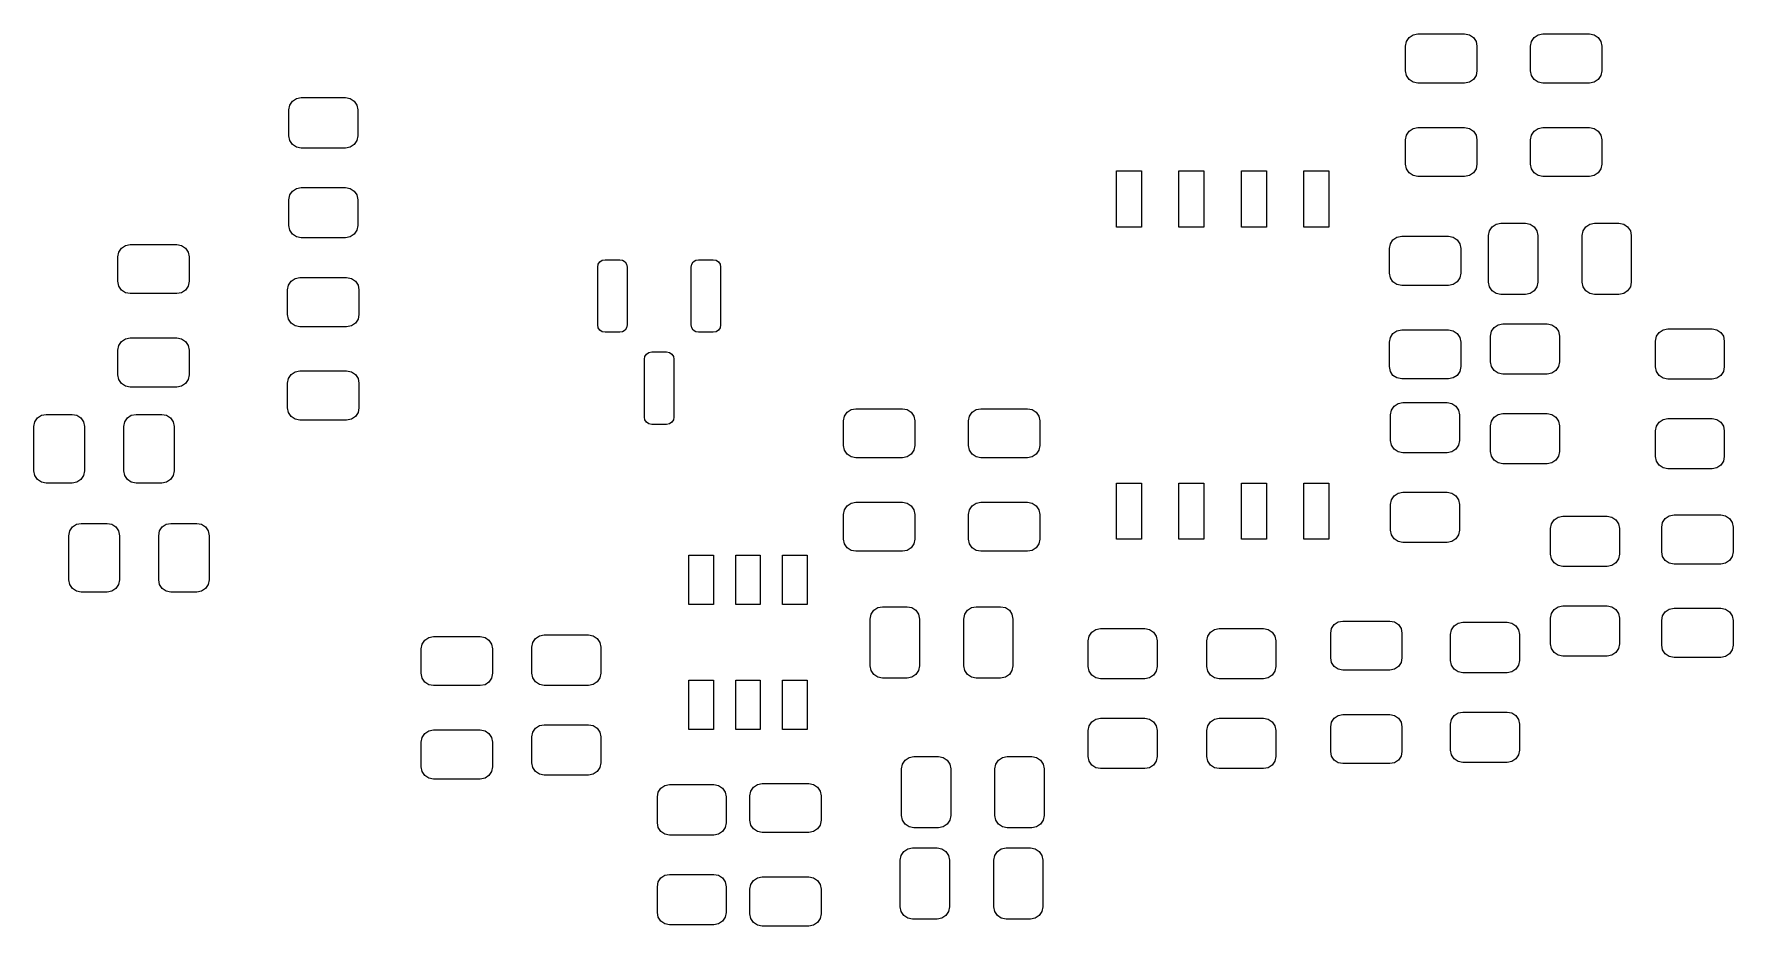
# Model space of a CAD drawing. Extents: x 0.15 to 1.51, y 0.07 to 0.78.
import ezdxf

# ---------------------------------------------------------------- set-up
doc = ezdxf.new("R2010")
doc.units = 0
doc.header["$MEASUREMENT"] = 0
doc.layers.add('BLACK', color=7, linetype='CONTINUOUS')

msp = doc.modelspace()

# ---------------------------------------------------------------- linework, layer by layer
at = {"layer": 'BLACK', "linetype": 'CONTINUOUS'}
for p, q in [((1.24646, 0.772244), (1.24721, 0.776011)), ((1.24721, 0.776011), (1.24934, 0.779204)), ((1.24934, 0.779204), (1.25253, 0.781337)), ((1.25253, 0.781337), (1.2563, 0.782087)), ((1.2563, 0.782087), (1.2937, 0.782087)), ((1.2937, 0.782087), (1.29747, 0.781337)), ((1.29747, 0.781337), (1.30066, 0.779204)), ((1.30066, 0.779204), (1.30279, 0.776011)), ((1.30279, 0.776011), (1.30354, 0.772244)), ((1.34646, 0.772244), (1.34721, 0.776011)), ((1.34721, 0.776011), (1.34934, 0.779204)), ((1.34934, 0.779204), (1.35253, 0.781337)), ((1.35253, 0.781337), (1.3563, 0.782087)), ((1.3563, 0.782087), (1.3937, 0.782087)), ((1.3937, 0.782087), (1.39747, 0.781337)), ((1.39747, 0.781337), (1.40066, 0.779204)), ((1.40066, 0.779204), (1.40279, 0.776011)), ((1.40279, 0.776011), (1.40354, 0.772244)), ((1.24646, 0.752559), (1.24646, 0.772244)), ((1.30354, 0.772244), (1.30354, 0.752559)), ((1.34646, 0.752559), (1.34646, 0.772244)), ((1.40354, 0.772244), (1.40354, 0.752559)), ((1.24721, 0.748792), (1.24646, 0.752559)), ((1.24934, 0.745599), (1.24721, 0.748792)), ((1.30279, 0.748792), (1.30066, 0.745599)), ((1.30354, 0.752559), (1.30279, 0.748792)), ((1.34721, 0.748792), (1.34646, 0.752559)), ((1.34934, 0.745599), (1.34721, 0.748792)), ((1.40279, 0.748792), (1.40066, 0.745599)), ((1.40354, 0.752559), (1.40279, 0.748792)), ((1.25253, 0.743466), (1.24934, 0.745599)), ((1.2563, 0.742717), (1.25253, 0.743466)), ((1.2937, 0.742717), (1.2563, 0.742717)), ((1.29747, 0.743466), (1.2937, 0.742717)), ((1.30066, 0.745599), (1.29747, 0.743466)), ((1.35253, 0.743466), (1.34934, 0.745599)), ((1.3563, 0.742717), (1.35253, 0.743466)), ((1.3937, 0.742717), (1.3563, 0.742717)), ((1.39747, 0.743466), (1.3937, 0.742717)), ((1.40066, 0.745599), (1.39747, 0.743466)), ((0.352441, 0.72126), (0.35319, 0.725026)), ((0.352441, 0.700591), (0.352441, 0.72126)), ((0.35319, 0.725026), (0.355324, 0.72822)), ((0.355324, 0.72822), (0.358517, 0.730353)), ((0.358517, 0.730353), (0.362283, 0.731102)), ((0.362283, 0.731102), (0.397717, 0.731102)), ((0.397717, 0.731102), (0.401483, 0.730353)), ((0.401483, 0.730353), (0.404676, 0.72822)), ((0.404676, 0.72822), (0.40681, 0.725026)), ((0.40681, 0.725026), (0.407559, 0.72126)), ((0.407559, 0.72126), (0.407559, 0.700591)), ((1.25253, 0.706534), (1.2563, 0.707283)), ((1.2563, 0.707283), (1.2937, 0.707283)), ((1.2937, 0.707283), (1.29747, 0.706534)), ((1.35253, 0.706534), (1.3563, 0.707283)), ((1.3563, 0.707283), (1.3937, 0.707283)), ((1.3937, 0.707283), (1.39747, 0.706534)), ((0.35319, 0.696824), (0.352441, 0.700591)), ((0.355324, 0.693631), (0.35319, 0.696824)), ((0.40681, 0.696824), (0.404676, 0.693631)), ((0.407559, 0.700591), (0.40681, 0.696824)), ((1.24646, 0.697441), (1.24721, 0.701208)), ((1.24646, 0.677756), (1.24646, 0.697441)), ((1.24721, 0.701208), (1.24934, 0.704401)), ((1.24934, 0.704401), (1.25253, 0.706534)), ((1.29747, 0.706534), (1.30066, 0.704401)), ((1.30066, 0.704401), (1.30279, 0.701208)), ((1.30279, 0.701208), (1.30354, 0.697441)), ((1.30354, 0.697441), (1.30354, 0.677756)), ((1.34646, 0.697441), (1.34721, 0.701208)), ((1.34646, 0.677756), (1.34646, 0.697441)), ((1.34721, 0.701208), (1.34934, 0.704401)), ((1.34934, 0.704401), (1.35253, 0.706534)), ((1.39747, 0.706534), (1.40066, 0.704401)), ((1.40066, 0.704401), (1.40279, 0.701208)), ((1.40279, 0.701208), (1.40354, 0.697441)), ((1.40354, 0.697441), (1.40354, 0.677756)), ((0.358517, 0.691497), (0.355324, 0.693631)), ((0.362283, 0.690748), (0.358517, 0.691497)), ((0.397717, 0.690748), (0.362283, 0.690748)), ((0.401483, 0.691497), (0.397717, 0.690748)), ((0.404676, 0.693631), (0.401483, 0.691497)), ((1.015, 0.6275), (1.015, 0.6725)), ((1.015, 0.6725), (1.035, 0.6725)), ((1.035, 0.6725), (1.035, 0.6275)), ((1.065, 0.6275), (1.065, 0.6725)), ((1.065, 0.6725), (1.085, 0.6725)), ((1.085, 0.6725), (1.085, 0.6275)), ((1.115, 0.6275), (1.115, 0.6725)), ((1.115, 0.6725), (1.135, 0.6725)), ((1.135, 0.6725), (1.135, 0.6275)), ((1.165, 0.6275), (1.165, 0.6725)), ((1.165, 0.6725), (1.185, 0.6725)), ((1.185, 0.6725), (1.185, 0.6275)), ((1.24721, 0.673989), (1.24646, 0.677756)), ((1.24934, 0.670796), (1.24721, 0.673989)), ((1.25253, 0.668663), (1.24934, 0.670796)), ((1.2563, 0.667913), (1.25253, 0.668663)), ((1.2937, 0.667913), (1.2563, 0.667913)), ((1.29747, 0.668663), (1.2937, 0.667913)), ((1.30066, 0.670796), (1.29747, 0.668663)), ((1.30279, 0.673989), (1.30066, 0.670796)), ((1.30354, 0.677756), (1.30279, 0.673989)), ((1.34721, 0.673989), (1.34646, 0.677756)), ((1.34934, 0.670796), (1.34721, 0.673989)), ((1.35253, 0.668663), (1.34934, 0.670796)), ((1.3563, 0.667913), (1.35253, 0.668663)), ((1.3937, 0.667913), (1.3563, 0.667913)), ((1.39747, 0.668663), (1.3937, 0.667913)), ((1.40066, 0.670796), (1.39747, 0.668663)), ((1.40279, 0.673989), (1.40066, 0.670796)), ((1.40354, 0.677756), (1.40279, 0.673989)), ((0.352441, 0.649409), (0.35319, 0.653176)), ((0.35319, 0.653176), (0.355324, 0.656369)), ((0.355324, 0.656369), (0.358517, 0.658503)), ((0.358517, 0.658503), (0.362283, 0.659252)), ((0.362283, 0.659252), (0.397717, 0.659252)), ((0.397717, 0.659252), (0.401483, 0.658503)), ((0.401483, 0.658503), (0.404676, 0.656369)), ((0.404676, 0.656369), (0.40681, 0.653176)), ((0.40681, 0.653176), (0.407559, 0.649409)), ((0.352441, 0.62874), (0.352441, 0.649409)), ((0.407559, 0.649409), (0.407559, 0.62874)), ((0.35319, 0.624974), (0.352441, 0.62874)), ((0.407559, 0.62874), (0.40681, 0.624974)), ((1.035, 0.6275), (1.015, 0.6275)), ((1.085, 0.6275), (1.065, 0.6275)), ((1.135, 0.6275), (1.115, 0.6275)), ((1.185, 0.6275), (1.165, 0.6275)), ((1.31366, 0.624467), (1.3158, 0.627661)), ((1.3158, 0.627661), (1.31899, 0.629794)), ((1.31899, 0.629794), (1.32276, 0.630543)), ((1.32276, 0.630543), (1.34244, 0.630543)), ((1.34244, 0.630543), (1.34621, 0.629794)), ((1.34621, 0.629794), (1.3494, 0.627661)), ((1.3494, 0.627661), (1.35153, 0.624467)), ((1.38847, 0.624467), (1.3906, 0.627661)), ((1.3906, 0.627661), (1.39379, 0.629794)), ((1.39379, 0.629794), (1.39756, 0.630543)), ((1.39756, 0.630543), (1.41724, 0.630543)), ((1.41724, 0.630543), (1.42101, 0.629794)), ((1.42101, 0.629794), (1.4242, 0.627661)), ((1.4242, 0.627661), (1.42634, 0.624467)), ((0.218339, 0.610704), (0.221533, 0.612837)), ((0.221533, 0.612837), (0.225299, 0.613587)), ((0.225299, 0.613587), (0.262701, 0.613587)), ((0.262701, 0.613587), (0.266467, 0.612837)), ((0.266467, 0.612837), (0.269661, 0.610704)), ((0.355324, 0.62178), (0.35319, 0.624974)), ((0.358517, 0.619647), (0.355324, 0.62178)), ((0.362283, 0.618898), (0.358517, 0.619647)), ((0.397717, 0.618898), (0.362283, 0.618898)), ((0.401483, 0.619647), (0.397717, 0.618898)), ((0.404676, 0.62178), (0.401483, 0.619647)), ((0.40681, 0.624974), (0.404676, 0.62178)), ((1.23346, 0.610244), (1.23421, 0.614011)), ((1.23421, 0.614011), (1.23634, 0.617204)), ((1.23634, 0.617204), (1.23953, 0.619337)), ((1.23953, 0.619337), (1.2433, 0.620087)), ((1.2433, 0.620087), (1.2807, 0.620087)), ((1.2807, 0.620087), (1.28447, 0.619337)), ((1.28447, 0.619337), (1.28766, 0.617204)), ((1.28766, 0.617204), (1.28979, 0.614011)), ((1.28979, 0.614011), (1.29054, 0.610244)), ((1.31291, 0.620701), (1.31366, 0.624467)), ((1.31291, 0.583299), (1.31291, 0.620701)), ((1.35153, 0.624467), (1.35228, 0.620701)), ((1.35228, 0.620701), (1.35228, 0.583299)), ((1.38772, 0.620701), (1.38847, 0.624467)), ((1.38772, 0.583299), (1.38772, 0.620701)), ((1.42634, 0.624467), (1.42709, 0.620701)), ((1.42709, 0.620701), (1.42709, 0.583299)), ((0.215457, 0.603744), (0.216206, 0.607511)), ((0.215457, 0.584059), (0.215457, 0.603744)), ((0.216206, 0.607511), (0.218339, 0.610704)), ((0.269661, 0.610704), (0.271794, 0.607511)), ((0.271794, 0.607511), (0.272543, 0.603744)), ((0.272543, 0.603744), (0.272543, 0.584059)), ((0.600135, 0.597693), (0.601415, 0.599609)), ((0.601415, 0.599609), (0.603331, 0.600889)), ((0.603331, 0.600889), (0.605591, 0.601339)), ((0.605591, 0.601339), (0.617402, 0.601339)), ((0.617402, 0.601339), (0.619662, 0.600889)), ((0.619662, 0.600889), (0.621577, 0.599609)), ((0.621577, 0.599609), (0.622858, 0.597693)), ((0.674938, 0.597693), (0.676218, 0.599609)), ((0.676218, 0.599609), (0.678134, 0.600889)), ((0.678134, 0.600889), (0.680394, 0.601339)), ((0.680394, 0.601339), (0.692205, 0.601339)), ((0.692205, 0.601339), (0.694465, 0.600889)), ((0.694465, 0.600889), (0.696381, 0.599609)), ((0.696381, 0.599609), (0.697661, 0.597693)), ((1.23346, 0.590559), (1.23346, 0.610244)), ((1.29054, 0.610244), (1.29054, 0.590559)), ((0.354339, 0.584204), (0.357533, 0.586337)), ((0.357533, 0.586337), (0.361299, 0.587087)), ((0.361299, 0.587087), (0.398701, 0.587087)), ((0.398701, 0.587087), (0.402467, 0.586337)), ((0.402467, 0.586337), (0.405661, 0.584204)), ((0.599685, 0.595433), (0.600135, 0.597693)), ((0.599685, 0.549173), (0.599685, 0.595433)), ((0.622858, 0.597693), (0.623307, 0.595433)), ((0.623307, 0.595433), (0.623307, 0.549173)), ((0.674488, 0.595433), (0.674938, 0.597693)), ((0.674488, 0.549173), (0.674488, 0.595433)), ((0.697661, 0.597693), (0.69811, 0.595433)), ((0.69811, 0.595433), (0.69811, 0.549173)), ((1.23421, 0.586792), (1.23346, 0.590559)), ((1.23634, 0.583599), (1.23421, 0.586792)), ((1.28979, 0.586792), (1.28766, 0.583599)), ((1.29054, 0.590559), (1.28979, 0.586792)), ((0.216206, 0.580292), (0.215457, 0.584059)), ((0.218339, 0.577099), (0.216206, 0.580292)), ((0.221533, 0.574966), (0.218339, 0.577099)), ((0.225299, 0.574217), (0.221533, 0.574966)), ((0.262701, 0.574217), (0.225299, 0.574217)), ((0.266467, 0.574966), (0.262701, 0.574217)), ((0.269661, 0.577099), (0.266467, 0.574966)), ((0.271794, 0.580292), (0.269661, 0.577099)), ((0.272543, 0.584059), (0.271794, 0.580292)), ((0.351457, 0.577244), (0.352206, 0.581011)), ((0.351457, 0.557559), (0.351457, 0.577244)), ((0.352206, 0.581011), (0.354339, 0.584204)), ((0.405661, 0.584204), (0.407794, 0.581011)), ((0.407794, 0.581011), (0.408543, 0.577244)), ((0.408543, 0.577244), (0.408543, 0.557559)), ((1.23953, 0.581466), (1.23634, 0.583599)), ((1.2433, 0.580717), (1.23953, 0.581466)), ((1.2807, 0.580717), (1.2433, 0.580717)), ((1.28447, 0.581466), (1.2807, 0.580717)), ((1.28766, 0.583599), (1.28447, 0.581466)), ((1.31366, 0.579533), (1.31291, 0.583299)), ((1.3158, 0.576339), (1.31366, 0.579533)), ((1.31899, 0.574206), (1.3158, 0.576339)), ((1.32276, 0.573457), (1.31899, 0.574206)), ((1.34244, 0.573457), (1.32276, 0.573457)), ((1.34621, 0.574206), (1.34244, 0.573457)), ((1.3494, 0.576339), (1.34621, 0.574206)), ((1.35153, 0.579533), (1.3494, 0.576339)), ((1.35228, 0.583299), (1.35153, 0.579533)), ((1.38847, 0.579533), (1.38772, 0.583299)), ((1.3906, 0.576339), (1.38847, 0.579533)), ((1.39379, 0.574206), (1.3906, 0.576339)), ((1.39756, 0.573457), (1.39379, 0.574206)), ((1.41724, 0.573457), (1.39756, 0.573457)), ((1.42101, 0.574206), (1.41724, 0.573457)), ((1.4242, 0.576339), (1.42101, 0.574206)), ((1.42634, 0.579533), (1.4242, 0.576339)), ((1.42709, 0.583299), (1.42634, 0.579533)), ((0.352206, 0.553792), (0.351457, 0.557559)), ((0.354339, 0.550599), (0.352206, 0.553792)), ((0.357533, 0.548466), (0.354339, 0.550599)), ((0.361299, 0.547717), (0.357533, 0.548466)), ((0.398701, 0.547717), (0.361299, 0.547717)), ((0.402467, 0.548466), (0.398701, 0.547717)), ((0.405661, 0.550599), (0.402467, 0.548466)), ((0.407794, 0.553792), (0.405661, 0.550599)), ((0.408543, 0.557559), (0.407794, 0.553792)), ((0.600135, 0.546913), (0.599685, 0.549173)), ((0.601415, 0.544997), (0.600135, 0.546913)), ((0.603331, 0.543717), (0.601415, 0.544997)), ((0.621577, 0.544997), (0.619662, 0.543717)), ((0.622858, 0.546913), (0.621577, 0.544997)), ((0.623307, 0.549173), (0.622858, 0.546913)), ((0.674938, 0.546913), (0.674488, 0.549173)), ((0.676218, 0.544997), (0.674938, 0.546913)), ((0.678134, 0.543717), (0.676218, 0.544997)), ((0.696381, 0.544997), (0.694465, 0.543717)), ((0.697661, 0.546913), (0.696381, 0.544997)), ((0.69811, 0.549173), (0.697661, 0.546913)), ((1.23634, 0.542401), (1.23953, 0.544534)), ((1.23953, 0.544534), (1.2433, 0.545283)), ((1.2433, 0.545283), (1.2807, 0.545283)), ((1.2807, 0.545283), (1.28447, 0.544534)), ((1.28447, 0.544534), (1.28766, 0.542401)), ((1.31519, 0.544026), (1.31732, 0.54722)), ((1.31732, 0.54722), (1.32052, 0.549353)), ((1.32052, 0.549353), (1.32428, 0.550102)), ((1.32428, 0.550102), (1.35972, 0.550102)), ((1.35972, 0.550102), (1.36348, 0.549353)), ((1.36348, 0.549353), (1.36668, 0.54722)), ((1.36668, 0.54722), (1.36881, 0.544026)), ((1.44932, 0.54322), (1.45252, 0.545353)), ((1.45252, 0.545353), (1.45628, 0.546102)), ((1.45628, 0.546102), (1.49172, 0.546102)), ((1.49172, 0.546102), (1.49548, 0.545353)), ((1.49548, 0.545353), (1.49868, 0.54322)), ((0.215457, 0.528941), (0.216206, 0.532708)), ((0.216206, 0.532708), (0.218339, 0.535901)), ((0.218339, 0.535901), (0.221533, 0.538034)), ((0.221533, 0.538034), (0.225299, 0.538783)), ((0.225299, 0.538783), (0.262701, 0.538783)), ((0.262701, 0.538783), (0.266467, 0.538034)), ((0.266467, 0.538034), (0.269661, 0.535901)), ((0.269661, 0.535901), (0.271794, 0.532708)), ((0.271794, 0.532708), (0.272543, 0.528941)), ((0.605591, 0.543268), (0.603331, 0.543717)), ((0.617402, 0.543268), (0.605591, 0.543268)), ((0.619662, 0.543717), (0.617402, 0.543268)), ((0.680394, 0.543268), (0.678134, 0.543717)), ((0.692205, 0.543268), (0.680394, 0.543268)), ((0.694465, 0.543717), (0.692205, 0.543268)), ((1.23346, 0.535441), (1.23421, 0.539208)), ((1.23346, 0.515756), (1.23346, 0.535441)), ((1.23421, 0.539208), (1.23634, 0.542401)), ((1.28766, 0.542401), (1.28979, 0.539208)), ((1.28979, 0.539208), (1.29054, 0.535441)), ((1.29054, 0.535441), (1.29054, 0.515756)), ((1.31444, 0.54026), (1.31519, 0.544026)), ((1.31444, 0.519591), (1.31444, 0.54026)), ((1.36881, 0.544026), (1.36956, 0.54026)), ((1.36956, 0.54026), (1.36956, 0.519591)), ((1.44644, 0.53626), (1.44719, 0.540026)), ((1.44644, 0.515591), (1.44644, 0.53626)), ((1.44719, 0.540026), (1.44932, 0.54322)), ((1.49868, 0.54322), (1.50081, 0.540026)), ((1.50081, 0.540026), (1.50156, 0.53626)), ((1.50156, 0.53626), (1.50156, 0.515591)), ((0.215457, 0.509256), (0.215457, 0.528941)), ((0.272543, 0.528941), (0.272543, 0.509256)), ((0.637087, 0.521614), (0.637536, 0.523874)), ((0.637087, 0.475354), (0.637087, 0.521614)), ((0.637536, 0.523874), (0.638816, 0.52579)), ((0.638816, 0.52579), (0.640732, 0.52707)), ((0.640732, 0.52707), (0.642992, 0.52752)), ((0.642992, 0.52752), (0.654803, 0.52752)), ((0.654803, 0.52752), (0.657063, 0.52707)), ((0.657063, 0.52707), (0.658979, 0.52579)), ((0.658979, 0.52579), (0.660259, 0.523874)), ((0.660259, 0.523874), (0.660709, 0.521614)), ((0.660709, 0.521614), (0.660709, 0.475354)), ((1.31519, 0.515824), (1.31444, 0.519591)), ((1.36956, 0.519591), (1.36881, 0.515824)), ((0.216206, 0.505489), (0.215457, 0.509256)), ((0.218339, 0.502296), (0.216206, 0.505489)), ((0.271794, 0.505489), (0.269661, 0.502296)), ((0.272543, 0.509256), (0.271794, 0.505489)), ((0.351457, 0.502441), (0.352206, 0.506208)), ((0.352206, 0.506208), (0.354339, 0.509401)), ((0.354339, 0.509401), (0.357533, 0.511534)), ((0.357533, 0.511534), (0.361299, 0.512283)), ((0.361299, 0.512283), (0.398701, 0.512283)), ((0.398701, 0.512283), (0.402467, 0.511534)), ((0.402467, 0.511534), (0.405661, 0.509401)), ((0.405661, 0.509401), (0.407794, 0.506208)), ((0.407794, 0.506208), (0.408543, 0.502441)), ((1.23421, 0.511989), (1.23346, 0.515756)), ((1.23634, 0.508796), (1.23421, 0.511989)), ((1.23953, 0.506663), (1.23634, 0.508796)), ((1.2433, 0.505913), (1.23953, 0.506663)), ((1.2807, 0.505913), (1.2433, 0.505913)), ((1.28447, 0.506663), (1.2807, 0.505913)), ((1.28766, 0.508796), (1.28447, 0.506663)), ((1.28979, 0.511989), (1.28766, 0.508796)), ((1.29054, 0.515756), (1.28979, 0.511989)), ((1.31732, 0.512631), (1.31519, 0.515824)), ((1.32052, 0.510497), (1.31732, 0.512631)), ((1.32428, 0.509748), (1.32052, 0.510497)), ((1.35972, 0.509748), (1.32428, 0.509748)), ((1.36348, 0.510497), (1.35972, 0.509748)), ((1.36668, 0.512631), (1.36348, 0.510497)), ((1.36881, 0.515824), (1.36668, 0.512631)), ((1.44719, 0.511824), (1.44644, 0.515591)), ((1.44932, 0.508631), (1.44719, 0.511824)), ((1.45252, 0.506497), (1.44932, 0.508631)), ((1.45628, 0.505748), (1.45252, 0.506497)), ((1.49172, 0.505748), (1.45628, 0.505748)), ((1.49548, 0.506497), (1.49172, 0.505748)), ((1.49868, 0.508631), (1.49548, 0.506497)), ((1.50081, 0.511824), (1.49868, 0.508631)), ((1.50156, 0.515591), (1.50081, 0.511824)), ((0.221533, 0.500163), (0.218339, 0.502296)), ((0.225299, 0.499413), (0.221533, 0.500163)), ((0.262701, 0.499413), (0.225299, 0.499413)), ((0.266467, 0.500163), (0.262701, 0.499413)), ((0.269661, 0.502296), (0.266467, 0.500163)), ((0.351457, 0.482756), (0.351457, 0.502441)), ((0.408543, 0.502441), (0.408543, 0.482756)), ((0.15128, 0.474676), (0.154474, 0.47681)), ((0.154474, 0.47681), (0.15824, 0.477559)), ((0.15824, 0.477559), (0.178909, 0.477559)), ((0.178909, 0.477559), (0.182676, 0.47681)), ((0.182676, 0.47681), (0.185869, 0.474676)), ((0.223131, 0.474676), (0.226324, 0.47681)), ((0.226324, 0.47681), (0.230091, 0.477559)), ((0.230091, 0.477559), (0.25076, 0.477559)), ((0.25076, 0.477559), (0.254526, 0.47681)), ((0.254526, 0.47681), (0.25772, 0.474676)), ((0.352206, 0.478989), (0.351457, 0.482756)), ((0.354339, 0.475796), (0.352206, 0.478989)), ((0.407794, 0.478989), (0.405661, 0.475796)), ((0.408543, 0.482756), (0.407794, 0.478989)), ((0.797206, 0.476011), (0.799339, 0.479204)), ((0.799339, 0.479204), (0.802533, 0.481337)), ((0.802533, 0.481337), (0.806299, 0.482087)), ((0.806299, 0.482087), (0.843701, 0.482087)), ((0.843701, 0.482087), (0.847467, 0.481337)), ((0.847467, 0.481337), (0.850661, 0.479204)), ((0.850661, 0.479204), (0.852794, 0.476011)), ((0.897206, 0.476011), (0.899339, 0.479204)), ((0.899339, 0.479204), (0.902533, 0.481337)), ((0.902533, 0.481337), (0.906299, 0.482087)), ((0.906299, 0.482087), (0.943701, 0.482087)), ((0.943701, 0.482087), (0.947467, 0.481337)), ((0.947467, 0.481337), (0.950661, 0.479204)), ((0.950661, 0.479204), (0.952794, 0.476011)), ((1.23444, 0.47726), (1.23519, 0.481026)), ((1.23444, 0.456591), (1.23444, 0.47726)), ((1.23519, 0.481026), (1.23732, 0.48422)), ((1.23732, 0.48422), (1.24052, 0.486353)), ((1.24052, 0.486353), (1.24428, 0.487102)), ((1.24428, 0.487102), (1.27972, 0.487102)), ((1.27972, 0.487102), (1.28348, 0.486353)), ((1.28348, 0.486353), (1.28668, 0.48422)), ((1.28668, 0.48422), (1.28881, 0.481026)), ((1.28881, 0.481026), (1.28956, 0.47726)), ((1.28956, 0.47726), (1.28956, 0.456591)), ((1.31732, 0.475369), (1.32052, 0.477503)), ((1.32052, 0.477503), (1.32428, 0.478252)), ((1.32428, 0.478252), (1.35972, 0.478252)), ((1.35972, 0.478252), (1.36348, 0.477503)), ((1.36348, 0.477503), (1.36668, 0.475369)), ((0.148398, 0.467717), (0.149147, 0.471483)), ((0.148398, 0.432283), (0.148398, 0.467717)), ((0.149147, 0.471483), (0.15128, 0.474676)), ((0.185869, 0.474676), (0.188003, 0.471483)), ((0.188003, 0.471483), (0.188752, 0.467717)), ((0.188752, 0.467717), (0.188752, 0.432283)), ((0.220248, 0.467717), (0.220997, 0.471483)), ((0.220248, 0.432283), (0.220248, 0.467717)), ((0.220997, 0.471483), (0.223131, 0.474676)), ((0.25772, 0.474676), (0.259853, 0.471483)), ((0.259853, 0.471483), (0.260602, 0.467717)), ((0.260602, 0.467717), (0.260602, 0.432283)), ((0.357533, 0.473663), (0.354339, 0.475796)), ((0.361299, 0.472913), (0.357533, 0.473663)), ((0.398701, 0.472913), (0.361299, 0.472913)), ((0.402467, 0.473663), (0.398701, 0.472913)), ((0.405661, 0.475796), (0.402467, 0.473663)), ((0.637536, 0.473094), (0.637087, 0.475354)), ((0.638816, 0.471179), (0.637536, 0.473094)), ((0.640732, 0.469898), (0.638816, 0.471179)), ((0.642992, 0.469449), (0.640732, 0.469898)), ((0.654803, 0.469449), (0.642992, 0.469449)), ((0.657063, 0.469898), (0.654803, 0.469449)), ((0.658979, 0.471179), (0.657063, 0.469898)), ((0.660259, 0.473094), (0.658979, 0.471179)), ((0.660709, 0.475354), (0.660259, 0.473094)), ((0.796457, 0.472244), (0.797206, 0.476011)), ((0.796457, 0.452559), (0.796457, 0.472244)), ((0.852794, 0.476011), (0.853543, 0.472244)), ((0.853543, 0.472244), (0.853543, 0.452559)), ((0.896457, 0.472244), (0.897206, 0.476011)), ((0.896457, 0.452559), (0.896457, 0.472244)), ((0.952794, 0.476011), (0.953543, 0.472244)), ((0.953543, 0.472244), (0.953543, 0.452559)), ((1.31444, 0.468409), (1.31519, 0.472176)), ((1.31444, 0.44774), (1.31444, 0.468409)), ((1.31519, 0.472176), (1.31732, 0.475369)), ((1.36668, 0.475369), (1.36881, 0.472176)), ((1.36881, 0.472176), (1.36956, 0.468409)), ((1.36956, 0.468409), (1.36956, 0.44774)), ((1.44644, 0.464409), (1.44719, 0.468176)), ((1.44644, 0.44374), (1.44644, 0.464409)), ((1.44719, 0.468176), (1.44932, 0.471369)), ((1.44932, 0.471369), (1.45252, 0.473503)), ((1.45252, 0.473503), (1.45628, 0.474252)), ((1.45628, 0.474252), (1.49172, 0.474252)), ((1.49172, 0.474252), (1.49548, 0.473503)), ((1.49548, 0.473503), (1.49868, 0.471369)), ((1.49868, 0.471369), (1.50081, 0.468176)), ((1.50081, 0.468176), (1.50156, 0.464409)), ((1.50156, 0.464409), (1.50156, 0.44374)), ((0.797206, 0.448792), (0.796457, 0.452559)), ((0.853543, 0.452559), (0.852794, 0.448792)), ((0.897206, 0.448792), (0.896457, 0.452559)), ((0.953543, 0.452559), (0.952794, 0.448792)), ((1.23519, 0.452824), (1.23444, 0.456591)), ((1.23732, 0.449631), (1.23519, 0.452824)), ((1.24052, 0.447497), (1.23732, 0.449631)), ((1.28668, 0.449631), (1.28348, 0.447497)), ((1.28881, 0.452824), (1.28668, 0.449631)), ((1.28956, 0.456591), (1.28881, 0.452824)), ((0.799339, 0.445599), (0.797206, 0.448792)), ((0.802533, 0.443466), (0.799339, 0.445599)), ((0.806299, 0.442717), (0.802533, 0.443466)), ((0.843701, 0.442717), (0.806299, 0.442717)), ((0.847467, 0.443466), (0.843701, 0.442717)), ((0.850661, 0.445599), (0.847467, 0.443466)), ((0.852794, 0.448792), (0.850661, 0.445599)), ((0.899339, 0.445599), (0.897206, 0.448792)), ((0.902533, 0.443466), (0.899339, 0.445599)), ((0.906299, 0.442717), (0.902533, 0.443466)), ((0.943701, 0.442717), (0.906299, 0.442717)), ((0.947467, 0.443466), (0.943701, 0.442717)), ((0.950661, 0.445599), (0.947467, 0.443466)), ((0.952794, 0.448792), (0.950661, 0.445599)), ((1.24428, 0.446748), (1.24052, 0.447497)), ((1.27972, 0.446748), (1.24428, 0.446748)), ((1.28348, 0.447497), (1.27972, 0.446748)), ((1.31519, 0.443974), (1.31444, 0.44774)), ((1.31732, 0.44078), (1.31519, 0.443974)), ((1.32052, 0.438647), (1.31732, 0.44078)), ((1.32428, 0.437898), (1.32052, 0.438647)), ((1.35972, 0.437898), (1.32428, 0.437898)), ((1.36348, 0.438647), (1.35972, 0.437898)), ((1.36668, 0.44078), (1.36348, 0.438647)), ((1.36881, 0.443974), (1.36668, 0.44078)), ((1.36956, 0.44774), (1.36881, 0.443974)), ((1.44719, 0.439974), (1.44644, 0.44374)), ((1.44932, 0.43678), (1.44719, 0.439974)), ((1.45252, 0.434647), (1.44932, 0.43678)), ((1.49868, 0.43678), (1.49548, 0.434647)), ((1.50081, 0.439974), (1.49868, 0.43678)), ((1.50156, 0.44374), (1.50081, 0.439974)), ((0.149147, 0.428517), (0.148398, 0.432283)), ((0.15128, 0.425324), (0.149147, 0.428517)), ((0.154474, 0.42319), (0.15128, 0.425324)), ((0.15824, 0.422441), (0.154474, 0.42319)), ((0.178909, 0.422441), (0.15824, 0.422441)), ((0.182676, 0.42319), (0.178909, 0.422441)), ((0.185869, 0.425324), (0.182676, 0.42319)), ((0.188003, 0.428517), (0.185869, 0.425324)), ((0.188752, 0.432283), (0.188003, 0.428517)), ((0.220997, 0.428517), (0.220248, 0.432283)), ((0.223131, 0.425324), (0.220997, 0.428517)), ((0.226324, 0.42319), (0.223131, 0.425324)), ((0.230091, 0.422441), (0.226324, 0.42319)), ((0.25076, 0.422441), (0.230091, 0.422441)), ((0.254526, 0.42319), (0.25076, 0.422441)), ((0.25772, 0.425324), (0.254526, 0.42319)), ((0.259853, 0.428517), (0.25772, 0.425324)), ((0.260602, 0.432283), (0.259853, 0.428517)), ((1.015, 0.3775), (1.015, 0.4225)), ((1.015, 0.4225), (1.035, 0.4225)), ((1.035, 0.4225), (1.035, 0.3775)), ((1.065, 0.3775), (1.065, 0.4225)), ((1.065, 0.4225), (1.085, 0.4225)), ((1.085, 0.4225), (1.085, 0.3775)), ((1.115, 0.3775), (1.115, 0.4225)), ((1.115, 0.4225), (1.135, 0.4225)), ((1.135, 0.4225), (1.135, 0.3775)), ((1.165, 0.3775), (1.165, 0.4225)), ((1.165, 0.4225), (1.185, 0.4225)), ((1.185, 0.4225), (1.185, 0.3775)), ((1.45628, 0.433898), (1.45252, 0.434647)), ((1.49172, 0.433898), (1.45628, 0.433898)), ((1.49548, 0.434647), (1.49172, 0.433898)), ((1.23444, 0.405409), (1.23519, 0.409176)), ((1.23519, 0.409176), (1.23732, 0.412369)), ((1.23732, 0.412369), (1.24052, 0.414503)), ((1.24052, 0.414503), (1.24428, 0.415252)), ((1.24428, 0.415252), (1.27972, 0.415252)), ((1.27972, 0.415252), (1.28348, 0.414503)), ((1.28348, 0.414503), (1.28668, 0.412369)), ((1.28668, 0.412369), (1.28881, 0.409176)), ((1.28881, 0.409176), (1.28956, 0.405409)), ((0.796457, 0.397441), (0.797206, 0.401208)), ((0.796457, 0.377756), (0.796457, 0.397441)), ((0.797206, 0.401208), (0.799339, 0.404401)), ((0.799339, 0.404401), (0.802533, 0.406534)), ((0.802533, 0.406534), (0.806299, 0.407283)), ((0.806299, 0.407283), (0.843701, 0.407283)), ((0.843701, 0.407283), (0.847467, 0.406534)), ((0.847467, 0.406534), (0.850661, 0.404401)), ((0.850661, 0.404401), (0.852794, 0.401208)), ((0.852794, 0.401208), (0.853543, 0.397441)), ((0.853543, 0.397441), (0.853543, 0.377756)), ((0.896457, 0.397441), (0.897206, 0.401208)), ((0.896457, 0.377756), (0.896457, 0.397441)), ((0.897206, 0.401208), (0.899339, 0.404401)), ((0.899339, 0.404401), (0.902533, 0.406534)), ((0.902533, 0.406534), (0.906299, 0.407283)), ((0.906299, 0.407283), (0.943701, 0.407283)), ((0.943701, 0.407283), (0.947467, 0.406534)), ((0.947467, 0.406534), (0.950661, 0.404401)), ((0.950661, 0.404401), (0.952794, 0.401208)), ((0.952794, 0.401208), (0.953543, 0.397441)), ((0.953543, 0.397441), (0.953543, 0.377756)), ((1.23444, 0.38474), (1.23444, 0.405409)), ((1.28956, 0.405409), (1.28956, 0.38474)), ((1.36532, 0.39322), (1.36852, 0.395353)), ((1.36852, 0.395353), (1.37228, 0.396102)), ((1.37228, 0.396102), (1.40772, 0.396102)), ((1.40772, 0.396102), (1.41148, 0.395353)), ((1.41148, 0.395353), (1.41468, 0.39322)), ((1.45434, 0.394204), (1.45753, 0.396337)), ((1.45753, 0.396337), (1.4613, 0.397087)), ((1.4613, 0.397087), (1.4987, 0.397087)), ((1.4987, 0.397087), (1.50247, 0.396337)), ((1.50247, 0.396337), (1.50566, 0.394204)), ((0.176378, 0.380413), (0.177127, 0.38418)), ((0.177127, 0.38418), (0.179261, 0.387373)), ((0.179261, 0.387373), (0.182454, 0.389507)), ((0.182454, 0.389507), (0.18622, 0.390256)), ((0.18622, 0.390256), (0.20689, 0.390256)), ((0.20689, 0.390256), (0.210656, 0.389507)), ((0.210656, 0.389507), (0.213849, 0.387373)), ((0.213849, 0.387373), (0.215983, 0.38418)), ((0.215983, 0.38418), (0.216732, 0.380413)), ((0.248228, 0.380413), (0.248978, 0.38418)), ((0.248978, 0.38418), (0.251111, 0.387373)), ((0.251111, 0.387373), (0.254304, 0.389507)), ((0.254304, 0.389507), (0.258071, 0.390256)), ((0.258071, 0.390256), (0.27874, 0.390256)), ((0.27874, 0.390256), (0.282507, 0.389507)), ((0.282507, 0.389507), (0.2857, 0.387373)), ((0.2857, 0.387373), (0.287833, 0.38418)), ((0.287833, 0.38418), (0.288583, 0.380413)), ((1.23519, 0.380974), (1.23444, 0.38474)), ((1.23732, 0.37778), (1.23519, 0.380974)), ((1.28881, 0.380974), (1.28668, 0.37778)), ((1.28956, 0.38474), (1.28881, 0.380974)), ((1.36244, 0.38626), (1.36319, 0.390026)), ((1.36244, 0.365591), (1.36244, 0.38626)), ((1.36319, 0.390026), (1.36532, 0.39322)), ((1.41468, 0.39322), (1.41681, 0.390026)), ((1.41681, 0.390026), (1.41756, 0.38626)), ((1.41756, 0.38626), (1.41756, 0.365591)), ((1.45146, 0.387244), (1.45221, 0.391011)), ((1.45146, 0.367559), (1.45146, 0.387244)), ((1.45221, 0.391011), (1.45434, 0.394204)), ((1.50566, 0.394204), (1.50779, 0.391011)), ((1.50779, 0.391011), (1.50854, 0.387244)), ((1.50854, 0.387244), (1.50854, 0.367559)), ((0.176378, 0.34498), (0.176378, 0.380413)), ((0.216732, 0.380413), (0.216732, 0.34498)), ((0.248228, 0.34498), (0.248228, 0.380413)), ((0.288583, 0.380413), (0.288583, 0.34498)), ((0.797206, 0.373989), (0.796457, 0.377756)), ((0.799339, 0.370796), (0.797206, 0.373989)), ((0.802533, 0.368663), (0.799339, 0.370796)), ((0.806299, 0.367913), (0.802533, 0.368663)), ((0.843701, 0.367913), (0.806299, 0.367913)), ((0.847467, 0.368663), (0.843701, 0.367913)), ((0.850661, 0.370796), (0.847467, 0.368663)), ((0.852794, 0.373989), (0.850661, 0.370796)), ((0.853543, 0.377756), (0.852794, 0.373989)), ((0.897206, 0.373989), (0.896457, 0.377756)), ((0.899339, 0.370796), (0.897206, 0.373989)), ((0.902533, 0.368663), (0.899339, 0.370796)), ((0.906299, 0.367913), (0.902533, 0.368663)), ((0.943701, 0.367913), (0.906299, 0.367913)), ((0.947467, 0.368663), (0.943701, 0.367913)), ((0.950661, 0.370796), (0.947467, 0.368663)), ((0.952794, 0.373989), (0.950661, 0.370796)), ((0.953543, 0.377756), (0.952794, 0.373989)), ((1.035, 0.3775), (1.015, 0.3775)), ((1.085, 0.3775), (1.065, 0.3775)), ((1.135, 0.3775), (1.115, 0.3775)), ((1.185, 0.3775), (1.165, 0.3775)), ((1.24052, 0.375647), (1.23732, 0.37778)), ((1.24428, 0.374898), (1.24052, 0.375647)), ((1.27972, 0.374898), (1.24428, 0.374898)), ((1.28348, 0.375647), (1.27972, 0.374898)), ((1.28668, 0.37778), (1.28348, 0.375647)), ((1.45221, 0.363792), (1.45146, 0.367559)), ((1.50854, 0.367559), (1.50779, 0.363792)), ((0.672637, 0.3253), (0.672637, 0.3647)), ((0.672637, 0.3647), (0.692363, 0.3647)), ((0.692363, 0.3647), (0.692363, 0.3253)), ((0.710157, 0.3253), (0.710157, 0.3647)), ((0.710157, 0.3647), (0.729843, 0.3647)), ((0.729843, 0.3647), (0.729843, 0.3253)), ((0.747657, 0.3253), (0.747657, 0.3647)), ((0.747657, 0.3647), (0.767343, 0.3647)), ((0.767343, 0.3647), (0.767343, 0.3253)), ((1.36319, 0.361824), (1.36244, 0.365591)), ((1.36532, 0.358631), (1.36319, 0.361824)), ((1.36852, 0.356497), (1.36532, 0.358631)), ((1.37228, 0.355748), (1.36852, 0.356497)), ((1.40772, 0.355748), (1.37228, 0.355748)), ((1.41148, 0.356497), (1.40772, 0.355748)), ((1.41468, 0.358631), (1.41148, 0.356497)), ((1.41681, 0.361824), (1.41468, 0.358631)), ((1.41756, 0.365591), (1.41681, 0.361824)), ((1.45434, 0.360599), (1.45221, 0.363792)), ((1.45753, 0.358466), (1.45434, 0.360599)), ((1.4613, 0.357717), (1.45753, 0.358466)), ((1.4987, 0.357717), (1.4613, 0.357717)), ((1.50247, 0.358466), (1.4987, 0.357717)), ((1.50566, 0.360599), (1.50247, 0.358466)), ((1.50779, 0.363792), (1.50566, 0.360599)), ((0.177127, 0.341214), (0.176378, 0.34498)), ((0.179261, 0.338021), (0.177127, 0.341214)), ((0.215983, 0.341214), (0.213849, 0.338021)), ((0.216732, 0.34498), (0.215983, 0.341214)), ((0.248978, 0.341214), (0.248228, 0.34498)), ((0.251111, 0.338021), (0.248978, 0.341214)), ((0.287833, 0.341214), (0.2857, 0.338021)), ((0.288583, 0.34498), (0.287833, 0.341214)), ((0.182454, 0.335887), (0.179261, 0.338021)), ((0.18622, 0.335138), (0.182454, 0.335887)), ((0.20689, 0.335138), (0.18622, 0.335138)), ((0.210656, 0.335887), (0.20689, 0.335138)), ((0.213849, 0.338021), (0.210656, 0.335887)), ((0.254304, 0.335887), (0.251111, 0.338021)), ((0.258071, 0.335138), (0.254304, 0.335887)), ((0.27874, 0.335138), (0.258071, 0.335138)), ((0.282507, 0.335887), (0.27874, 0.335138)), ((0.2857, 0.338021), (0.282507, 0.335887)), ((0.692363, 0.3253), (0.672637, 0.3253)), ((0.729843, 0.3253), (0.710157, 0.3253)), ((0.767343, 0.3253), (0.747657, 0.3253)), ((0.817913, 0.313701), (0.818663, 0.317467)), ((0.817913, 0.276299), (0.817913, 0.313701)), ((0.818663, 0.317467), (0.820796, 0.320661)), ((0.820796, 0.320661), (0.823989, 0.322794)), ((0.823989, 0.322794), (0.827756, 0.323543)), ((0.827756, 0.323543), (0.847441, 0.323543)), ((0.847441, 0.323543), (0.851208, 0.322794)), ((0.851208, 0.322794), (0.854401, 0.320661)), ((0.854401, 0.320661), (0.856534, 0.317467)), ((0.856534, 0.317467), (0.857283, 0.313701)), ((0.857283, 0.313701), (0.857283, 0.276299)), ((0.892717, 0.313701), (0.893466, 0.317467)), ((0.892717, 0.276299), (0.892717, 0.313701)), ((0.893466, 0.317467), (0.895599, 0.320661)), ((0.895599, 0.320661), (0.898792, 0.322794)), ((0.898792, 0.322794), (0.902559, 0.323543)), ((0.902559, 0.323543), (0.922244, 0.323543)), ((0.922244, 0.323543), (0.926011, 0.322794)), ((0.926011, 0.322794), (0.929204, 0.320661)), ((0.929204, 0.320661), (0.931337, 0.317467)), ((0.931337, 0.317467), (0.932087, 0.313701)), ((0.932087, 0.313701), (0.932087, 0.276299)), ((1.36244, 0.314409), (1.36319, 0.318176)), ((1.36244, 0.29374), (1.36244, 0.314409)), ((1.36319, 0.318176), (1.36532, 0.321369)), ((1.36532, 0.321369), (1.36852, 0.323503)), ((1.36852, 0.323503), (1.37228, 0.324252)), ((1.37228, 0.324252), (1.40772, 0.324252)), ((1.40772, 0.324252), (1.41148, 0.323503)), ((1.41148, 0.323503), (1.41468, 0.321369)), ((1.41468, 0.321369), (1.41681, 0.318176)), ((1.41681, 0.318176), (1.41756, 0.314409)), ((1.41756, 0.314409), (1.41756, 0.29374)), ((1.45146, 0.312441), (1.45221, 0.316208)), ((1.45221, 0.316208), (1.45434, 0.319401)), ((1.45434, 0.319401), (1.45753, 0.321534)), ((1.45753, 0.321534), (1.4613, 0.322283)), ((1.4613, 0.322283), (1.4987, 0.322283)), ((1.4987, 0.322283), (1.50247, 0.321534)), ((1.50247, 0.321534), (1.50566, 0.319401)), ((1.50566, 0.319401), (1.50779, 0.316208)), ((1.50779, 0.316208), (1.50854, 0.312441)), ((0.464524, 0.299012), (0.46829, 0.299761)), ((0.46829, 0.299761), (0.505692, 0.299761)), ((0.505692, 0.299761), (0.509458, 0.299012)), ((0.549834, 0.298059), (0.553027, 0.300193)), ((0.553027, 0.300193), (0.556794, 0.300942)), ((0.556794, 0.300942), (0.592227, 0.300942)), ((0.592227, 0.300942), (0.595994, 0.300193)), ((0.595994, 0.300193), (0.599187, 0.298059)), ((0.992441, 0.29626), (0.99319, 0.300026)), ((0.99319, 0.300026), (0.995324, 0.30322)), ((0.995324, 0.30322), (0.998517, 0.305353)), ((0.998517, 0.305353), (1.00228, 0.306102)), ((1.00228, 0.306102), (1.03772, 0.306102)), ((1.03772, 0.306102), (1.04148, 0.305353)), ((1.04148, 0.305353), (1.04468, 0.30322)), ((1.04468, 0.30322), (1.04681, 0.300026)), ((1.04681, 0.300026), (1.04756, 0.29626)), ((1.08744, 0.29626), (1.08819, 0.300026)), ((1.08819, 0.300026), (1.09032, 0.30322)), ((1.09032, 0.30322), (1.09352, 0.305353)), ((1.09352, 0.305353), (1.09728, 0.306102)), ((1.09728, 0.306102), (1.13272, 0.306102)), ((1.13272, 0.306102), (1.13648, 0.305353)), ((1.13648, 0.305353), (1.13968, 0.30322)), ((1.13968, 0.30322), (1.14181, 0.300026)), ((1.14181, 0.300026), (1.14256, 0.29626)), ((1.18646, 0.302244), (1.18721, 0.306011)), ((1.18646, 0.282559), (1.18646, 0.302244)), ((1.18721, 0.306011), (1.18934, 0.309204)), ((1.18934, 0.309204), (1.19253, 0.311337)), ((1.19253, 0.311337), (1.1963, 0.312087)), ((1.1963, 0.312087), (1.2337, 0.312087)), ((1.2337, 0.312087), (1.23747, 0.311337)), ((1.23747, 0.311337), (1.24066, 0.309204)), ((1.24066, 0.309204), (1.24279, 0.306011)), ((1.24279, 0.306011), (1.24354, 0.302244)), ((1.24354, 0.302244), (1.24354, 0.282559)), ((1.28244, 0.30126), (1.28319, 0.305026)), ((1.28244, 0.280591), (1.28244, 0.30126)), ((1.28319, 0.305026), (1.28532, 0.30822)), ((1.28532, 0.30822), (1.28852, 0.310353)), ((1.28852, 0.310353), (1.29228, 0.311102)), ((1.29228, 0.311102), (1.32772, 0.311102)), ((1.32772, 0.311102), (1.33148, 0.310353)), ((1.33148, 0.310353), (1.33468, 0.30822)), ((1.33468, 0.30822), (1.33681, 0.305026)), ((1.33681, 0.305026), (1.33756, 0.30126)), ((1.33756, 0.30126), (1.33756, 0.280591)), ((1.45146, 0.292756), (1.45146, 0.312441)), ((1.50854, 0.312441), (1.50854, 0.292756)), ((0.458448, 0.289919), (0.459197, 0.293685)), ((0.458448, 0.270234), (0.458448, 0.289919)), ((0.459197, 0.293685), (0.46133, 0.296878)), ((0.46133, 0.296878), (0.464524, 0.299012)), ((0.509458, 0.299012), (0.512651, 0.296878)), ((0.512651, 0.296878), (0.514785, 0.293685)), ((0.514785, 0.293685), (0.515534, 0.289919)), ((0.515534, 0.289919), (0.515534, 0.270234)), ((0.546952, 0.2911), (0.547701, 0.294866)), ((0.546952, 0.27043), (0.546952, 0.2911)), ((0.547701, 0.294866), (0.549834, 0.298059)), ((0.599187, 0.298059), (0.60132, 0.294866)), ((0.60132, 0.294866), (0.60207, 0.2911)), ((0.60207, 0.2911), (0.60207, 0.27043)), ((0.992441, 0.275591), (0.992441, 0.29626)), ((1.04756, 0.29626), (1.04756, 0.275591)), ((1.08744, 0.275591), (1.08744, 0.29626)), ((1.14256, 0.29626), (1.14256, 0.275591)), ((1.36319, 0.289974), (1.36244, 0.29374)), ((1.36532, 0.28678), (1.36319, 0.289974)), ((1.36852, 0.284647), (1.36532, 0.28678)), ((1.41468, 0.28678), (1.41148, 0.284647)), ((1.41681, 0.289974), (1.41468, 0.28678)), ((1.41756, 0.29374), (1.41681, 0.289974)), ((1.45221, 0.288989), (1.45146, 0.292756)), ((1.45434, 0.285796), (1.45221, 0.288989)), ((1.45753, 0.283663), (1.45434, 0.285796)), ((1.50566, 0.285796), (1.50247, 0.283663)), ((1.50779, 0.288989), (1.50566, 0.285796)), ((1.50854, 0.292756), (1.50779, 0.288989)), ((0.818663, 0.272533), (0.817913, 0.276299)), ((0.820796, 0.269339), (0.818663, 0.272533)), ((0.856534, 0.272533), (0.854401, 0.269339)), ((0.857283, 0.276299), (0.856534, 0.272533)), ((0.893466, 0.272533), (0.892717, 0.276299)), ((0.895599, 0.269339), (0.893466, 0.272533)), ((0.931337, 0.272533), (0.929204, 0.269339)), ((0.932087, 0.276299), (0.931337, 0.272533)), ((0.99319, 0.271824), (0.992441, 0.275591)), ((1.04756, 0.275591), (1.04681, 0.271824)), ((1.08819, 0.271824), (1.08744, 0.275591)), ((1.14256, 0.275591), (1.14181, 0.271824)), ((1.18721, 0.278792), (1.18646, 0.282559)), ((1.18934, 0.275599), (1.18721, 0.278792)), ((1.19253, 0.273466), (1.18934, 0.275599)), ((1.1963, 0.272717), (1.19253, 0.273466)), ((1.2337, 0.272717), (1.1963, 0.272717)), ((1.23747, 0.273466), (1.2337, 0.272717)), ((1.24066, 0.275599), (1.23747, 0.273466)), ((1.24279, 0.278792), (1.24066, 0.275599)), ((1.24354, 0.282559), (1.24279, 0.278792)), ((1.28319, 0.276824), (1.28244, 0.280591)), ((1.28532, 0.273631), (1.28319, 0.276824)), ((1.28852, 0.271497), (1.28532, 0.273631)), ((1.33468, 0.273631), (1.33148, 0.271497)), ((1.33681, 0.276824), (1.33468, 0.273631)), ((1.33756, 0.280591), (1.33681, 0.276824)), ((1.37228, 0.283898), (1.36852, 0.284647)), ((1.40772, 0.283898), (1.37228, 0.283898)), ((1.41148, 0.284647), (1.40772, 0.283898)), ((1.4613, 0.282913), (1.45753, 0.283663)), ((1.4987, 0.282913), (1.4613, 0.282913)), ((1.50247, 0.283663), (1.4987, 0.282913)), ((0.459197, 0.266467), (0.458448, 0.270234)), ((0.46133, 0.263274), (0.459197, 0.266467)), ((0.464524, 0.26114), (0.46133, 0.263274)), ((0.46829, 0.260391), (0.464524, 0.26114)), ((0.505692, 0.260391), (0.46829, 0.260391)), ((0.509458, 0.26114), (0.505692, 0.260391)), ((0.512651, 0.263274), (0.509458, 0.26114)), ((0.514785, 0.266467), (0.512651, 0.263274)), ((0.515534, 0.270234), (0.514785, 0.266467)), ((0.547701, 0.266664), (0.546952, 0.27043)), ((0.549834, 0.263471), (0.547701, 0.266664)), ((0.553027, 0.261337), (0.549834, 0.263471)), ((0.556794, 0.260588), (0.553027, 0.261337)), ((0.592227, 0.260588), (0.556794, 0.260588)), ((0.595994, 0.261337), (0.592227, 0.260588)), ((0.599187, 0.263471), (0.595994, 0.261337)), ((0.60132, 0.266664), (0.599187, 0.263471)), ((0.60207, 0.27043), (0.60132, 0.266664)), ((0.672657, 0.2253), (0.672657, 0.2647)), ((0.672657, 0.2647), (0.692343, 0.2647)), ((0.692343, 0.2647), (0.692343, 0.2253)), ((0.710157, 0.2253), (0.710157, 0.2647)), ((0.710157, 0.2647), (0.729843, 0.2647)), ((0.729843, 0.2647), (0.729843, 0.2253)), ((0.747657, 0.2253), (0.747657, 0.2647)), ((0.747657, 0.2647), (0.767343, 0.2647)), ((0.767343, 0.2647), (0.767343, 0.2253)), ((0.823989, 0.267206), (0.820796, 0.269339)), ((0.827756, 0.266457), (0.823989, 0.267206)), ((0.847441, 0.266457), (0.827756, 0.266457)), ((0.851208, 0.267206), (0.847441, 0.266457)), ((0.854401, 0.269339), (0.851208, 0.267206)), ((0.898792, 0.267206), (0.895599, 0.269339)), ((0.902559, 0.266457), (0.898792, 0.267206)), ((0.922244, 0.266457), (0.902559, 0.266457)), ((0.926011, 0.267206), (0.922244, 0.266457)), ((0.929204, 0.269339), (0.926011, 0.267206)), ((0.995324, 0.268631), (0.99319, 0.271824)), ((0.998517, 0.266497), (0.995324, 0.268631)), ((1.00228, 0.265748), (0.998517, 0.266497)), ((1.03772, 0.265748), (1.00228, 0.265748)), ((1.04148, 0.266497), (1.03772, 0.265748)), ((1.04468, 0.268631), (1.04148, 0.266497)), ((1.04681, 0.271824), (1.04468, 0.268631)), ((1.09032, 0.268631), (1.08819, 0.271824)), ((1.09352, 0.266497), (1.09032, 0.268631)), ((1.09728, 0.265748), (1.09352, 0.266497)), ((1.13272, 0.265748), (1.09728, 0.265748)), ((1.13648, 0.266497), (1.13272, 0.265748)), ((1.13968, 0.268631), (1.13648, 0.266497)), ((1.14181, 0.271824), (1.13968, 0.268631)), ((1.29228, 0.270748), (1.28852, 0.271497)), ((1.32772, 0.270748), (1.29228, 0.270748)), ((1.33148, 0.271497), (1.32772, 0.270748)), ((0.99319, 0.228176), (0.995324, 0.231369)), ((0.995324, 0.231369), (0.998517, 0.233503)), ((0.998517, 0.233503), (1.00228, 0.234252)), ((1.00228, 0.234252), (1.03772, 0.234252)), ((1.03772, 0.234252), (1.04148, 0.233503)), ((1.04148, 0.233503), (1.04468, 0.231369)), ((1.04468, 0.231369), (1.04681, 0.228176)), ((1.08819, 0.228176), (1.09032, 0.231369)), ((1.09032, 0.231369), (1.09352, 0.233503)), ((1.09352, 0.233503), (1.09728, 0.234252)), ((1.09728, 0.234252), (1.13272, 0.234252)), ((1.13272, 0.234252), (1.13648, 0.233503)), ((1.13648, 0.233503), (1.13968, 0.231369)), ((1.13968, 0.231369), (1.14181, 0.228176)), ((1.18721, 0.231208), (1.18934, 0.234401)), ((1.18934, 0.234401), (1.19253, 0.236534)), ((1.19253, 0.236534), (1.1963, 0.237283)), ((1.1963, 0.237283), (1.2337, 0.237283)), ((1.2337, 0.237283), (1.23747, 0.236534)), ((1.23747, 0.236534), (1.24066, 0.234401)), ((1.24066, 0.234401), (1.24279, 0.231208)), ((1.28244, 0.229409), (1.28319, 0.233176)), ((1.28319, 0.233176), (1.28532, 0.236369)), ((1.28532, 0.236369), (1.28852, 0.238503)), ((1.28852, 0.238503), (1.29228, 0.239252)), ((1.29228, 0.239252), (1.32772, 0.239252)), ((1.32772, 0.239252), (1.33148, 0.238503)), ((1.33148, 0.238503), (1.33468, 0.236369)), ((1.33468, 0.236369), (1.33681, 0.233176)), ((1.33681, 0.233176), (1.33756, 0.229409)), ((0.458448, 0.215115), (0.459197, 0.218882)), ((0.459197, 0.218882), (0.46133, 0.222075)), ((0.46133, 0.222075), (0.464524, 0.224209)), ((0.464524, 0.224209), (0.46829, 0.224958)), ((0.46829, 0.224958), (0.505692, 0.224958)), ((0.505692, 0.224958), (0.509458, 0.224209)), ((0.509458, 0.224209), (0.512651, 0.222075)), ((0.512651, 0.222075), (0.514785, 0.218882)), ((0.514785, 0.218882), (0.515534, 0.215115)), ((0.546952, 0.219249), (0.547701, 0.223016)), ((0.546952, 0.19858), (0.546952, 0.219249)), ((0.547701, 0.223016), (0.549834, 0.226209)), ((0.549834, 0.226209), (0.553027, 0.228343)), ((0.553027, 0.228343), (0.556794, 0.229092)), ((0.556794, 0.229092), (0.592227, 0.229092)), ((0.592227, 0.229092), (0.595994, 0.228343)), ((0.595994, 0.228343), (0.599187, 0.226209)), ((0.599187, 0.226209), (0.60132, 0.223016)), ((0.60132, 0.223016), (0.60207, 0.219249)), ((0.60207, 0.219249), (0.60207, 0.19858)), ((0.692343, 0.2253), (0.672657, 0.2253)), ((0.729843, 0.2253), (0.710157, 0.2253)), ((0.767343, 0.2253), (0.747657, 0.2253)), ((0.992441, 0.224409), (0.99319, 0.228176)), ((0.992441, 0.20374), (0.992441, 0.224409)), ((1.04681, 0.228176), (1.04756, 0.224409)), ((1.04756, 0.224409), (1.04756, 0.20374)), ((1.08744, 0.224409), (1.08819, 0.228176)), ((1.08744, 0.20374), (1.08744, 0.224409)), ((1.14181, 0.228176), (1.14256, 0.224409)), ((1.14256, 0.224409), (1.14256, 0.20374)), ((1.18646, 0.227441), (1.18721, 0.231208)), ((1.18646, 0.207756), (1.18646, 0.227441)), ((1.24279, 0.231208), (1.24354, 0.227441)), ((1.24354, 0.227441), (1.24354, 0.207756)), ((1.28244, 0.20874), (1.28244, 0.229409)), ((1.33756, 0.229409), (1.33756, 0.20874)), ((0.458448, 0.19543), (0.458448, 0.215115)), ((0.515534, 0.215115), (0.515534, 0.19543)), ((1.18721, 0.203989), (1.18646, 0.207756)), ((1.24354, 0.207756), (1.24279, 0.203989)), ((1.28319, 0.204974), (1.28244, 0.20874)), ((1.28532, 0.20178), (1.28319, 0.204974)), ((1.33681, 0.204974), (1.33468, 0.20178)), ((1.33756, 0.20874), (1.33681, 0.204974)), ((0.459197, 0.191664), (0.458448, 0.19543)), ((0.46133, 0.188471), (0.459197, 0.191664)), ((0.514785, 0.191664), (0.512651, 0.188471)), ((0.515534, 0.19543), (0.514785, 0.191664)), ((0.547701, 0.194813), (0.546952, 0.19858)), ((0.549834, 0.19162), (0.547701, 0.194813)), ((0.553027, 0.189487), (0.549834, 0.19162)), ((0.599187, 0.19162), (0.595994, 0.189487)), ((0.60132, 0.194813), (0.599187, 0.19162)), ((0.60207, 0.19858), (0.60132, 0.194813)), ((0.842913, 0.193701), (0.843663, 0.197467)), ((0.842913, 0.156299), (0.842913, 0.193701)), ((0.843663, 0.197467), (0.845796, 0.200661)), ((0.845796, 0.200661), (0.848989, 0.202794)), ((0.848989, 0.202794), (0.852756, 0.203543)), ((0.852756, 0.203543), (0.872441, 0.203543)), ((0.872441, 0.203543), (0.876208, 0.202794)), ((0.876208, 0.202794), (0.879401, 0.200661)), ((0.879401, 0.200661), (0.881534, 0.197467)), ((0.881534, 0.197467), (0.882283, 0.193701)), ((0.882283, 0.193701), (0.882283, 0.156299)), ((0.917717, 0.193701), (0.918466, 0.197467)), ((0.917717, 0.156299), (0.917717, 0.193701)), ((0.918466, 0.197467), (0.920599, 0.200661)), ((0.920599, 0.200661), (0.923792, 0.202794)), ((0.923792, 0.202794), (0.927559, 0.203543)), ((0.927559, 0.203543), (0.947244, 0.203543)), ((0.947244, 0.203543), (0.951011, 0.202794)), ((0.951011, 0.202794), (0.954204, 0.200661)), ((0.954204, 0.200661), (0.956337, 0.197467)), ((0.956337, 0.197467), (0.957087, 0.193701)), ((0.957087, 0.193701), (0.957087, 0.156299)), ((0.99319, 0.199974), (0.992441, 0.20374)), ((0.995324, 0.19678), (0.99319, 0.199974)), ((0.998517, 0.194647), (0.995324, 0.19678)), ((1.00228, 0.193898), (0.998517, 0.194647)), ((1.03772, 0.193898), (1.00228, 0.193898)), ((1.04148, 0.194647), (1.03772, 0.193898)), ((1.04468, 0.19678), (1.04148, 0.194647)), ((1.04681, 0.199974), (1.04468, 0.19678)), ((1.04756, 0.20374), (1.04681, 0.199974)), ((1.08819, 0.199974), (1.08744, 0.20374)), ((1.09032, 0.19678), (1.08819, 0.199974)), ((1.09352, 0.194647), (1.09032, 0.19678)), ((1.09728, 0.193898), (1.09352, 0.194647)), ((1.13272, 0.193898), (1.09728, 0.193898)), ((1.13648, 0.194647), (1.13272, 0.193898)), ((1.13968, 0.19678), (1.13648, 0.194647)), ((1.14181, 0.199974), (1.13968, 0.19678)), ((1.14256, 0.20374), (1.14181, 0.199974)), ((1.18934, 0.200796), (1.18721, 0.203989)), ((1.19253, 0.198663), (1.18934, 0.200796)), ((1.1963, 0.197913), (1.19253, 0.198663)), ((1.2337, 0.197913), (1.1963, 0.197913)), ((1.23747, 0.198663), (1.2337, 0.197913)), ((1.24066, 0.200796), (1.23747, 0.198663)), ((1.24279, 0.203989), (1.24066, 0.200796)), ((1.28852, 0.199647), (1.28532, 0.20178)), ((1.29228, 0.198898), (1.28852, 0.199647)), ((1.32772, 0.198898), (1.29228, 0.198898)), ((1.33148, 0.199647), (1.32772, 0.198898)), ((1.33468, 0.20178), (1.33148, 0.199647)), ((0.464524, 0.186337), (0.46133, 0.188471)), ((0.46829, 0.185588), (0.464524, 0.186337)), ((0.505692, 0.185588), (0.46829, 0.185588)), ((0.509458, 0.186337), (0.505692, 0.185588)), ((0.512651, 0.188471), (0.509458, 0.186337)), ((0.556794, 0.188737), (0.553027, 0.189487)), ((0.592227, 0.188737), (0.556794, 0.188737)), ((0.595994, 0.189487), (0.592227, 0.188737)), ((0.64819, 0.175026), (0.650324, 0.17822)), ((0.650324, 0.17822), (0.653517, 0.180353)), ((0.653517, 0.180353), (0.657283, 0.181102)), ((0.657283, 0.181102), (0.692717, 0.181102)), ((0.692717, 0.181102), (0.696483, 0.180353)), ((0.696483, 0.180353), (0.699676, 0.17822)), ((0.699676, 0.17822), (0.70181, 0.175026)), ((0.722206, 0.176011), (0.724339, 0.179204)), ((0.724339, 0.179204), (0.727533, 0.181337)), ((0.727533, 0.181337), (0.731299, 0.182087)), ((0.731299, 0.182087), (0.768701, 0.182087)), ((0.768701, 0.182087), (0.772467, 0.181337)), ((0.772467, 0.181337), (0.775661, 0.179204)), ((0.775661, 0.179204), (0.777794, 0.176011)), ((0.647441, 0.17126), (0.64819, 0.175026)), ((0.647441, 0.150591), (0.647441, 0.17126)), ((0.70181, 0.175026), (0.702559, 0.17126)), ((0.702559, 0.17126), (0.702559, 0.150591)), ((0.721457, 0.172244), (0.722206, 0.176011)), ((0.721457, 0.152559), (0.721457, 0.172244)), ((0.777794, 0.176011), (0.778543, 0.172244)), ((0.778543, 0.172244), (0.778543, 0.152559)), ((0.64819, 0.146824), (0.647441, 0.150591)), ((0.702559, 0.150591), (0.70181, 0.146824)), ((0.722206, 0.148792), (0.721457, 0.152559)), ((0.778543, 0.152559), (0.777794, 0.148792)), ((0.843663, 0.152533), (0.842913, 0.156299)), ((0.845796, 0.149339), (0.843663, 0.152533)), ((0.881534, 0.152533), (0.879401, 0.149339)), ((0.882283, 0.156299), (0.881534, 0.152533)), ((0.918466, 0.152533), (0.917717, 0.156299)), ((0.920599, 0.149339), (0.918466, 0.152533)), ((0.956337, 0.152533), (0.954204, 0.149339)), ((0.957087, 0.156299), (0.956337, 0.152533)), ((0.650324, 0.143631), (0.64819, 0.146824)), ((0.653517, 0.141497), (0.650324, 0.143631)), ((0.657283, 0.140748), (0.653517, 0.141497)), ((0.692717, 0.140748), (0.657283, 0.140748)), ((0.696483, 0.141497), (0.692717, 0.140748)), ((0.699676, 0.143631), (0.696483, 0.141497)), ((0.70181, 0.146824), (0.699676, 0.143631)), ((0.724339, 0.145599), (0.722206, 0.148792)), ((0.727533, 0.143466), (0.724339, 0.145599)), ((0.731299, 0.142717), (0.727533, 0.143466)), ((0.768701, 0.142717), (0.731299, 0.142717)), ((0.772467, 0.143466), (0.768701, 0.142717)), ((0.775661, 0.145599), (0.772467, 0.143466)), ((0.777794, 0.148792), (0.775661, 0.145599)), ((0.848989, 0.147206), (0.845796, 0.149339)), ((0.852756, 0.146457), (0.848989, 0.147206)), ((0.872441, 0.146457), (0.852756, 0.146457)), ((0.876208, 0.147206), (0.872441, 0.146457)), ((0.879401, 0.149339), (0.876208, 0.147206)), ((0.923792, 0.147206), (0.920599, 0.149339)), ((0.927559, 0.146457), (0.923792, 0.147206)), ((0.947244, 0.146457), (0.927559, 0.146457)), ((0.951011, 0.147206), (0.947244, 0.146457)), ((0.954204, 0.149339), (0.951011, 0.147206)), ((0.841913, 0.120701), (0.842663, 0.124467)), ((0.842663, 0.124467), (0.844796, 0.127661)), ((0.844796, 0.127661), (0.847989, 0.129794)), ((0.847989, 0.129794), (0.851756, 0.130543)), ((0.851756, 0.130543), (0.871441, 0.130543)), ((0.871441, 0.130543), (0.875208, 0.129794)), ((0.875208, 0.129794), (0.878401, 0.127661)), ((0.878401, 0.127661), (0.880534, 0.124467)), ((0.880534, 0.124467), (0.881283, 0.120701)), ((0.916717, 0.120701), (0.917466, 0.124467)), ((0.917466, 0.124467), (0.919599, 0.127661)), ((0.919599, 0.127661), (0.922792, 0.129794)), ((0.922792, 0.129794), (0.926559, 0.130543)), ((0.926559, 0.130543), (0.946244, 0.130543)), ((0.946244, 0.130543), (0.950011, 0.129794)), ((0.950011, 0.129794), (0.953204, 0.127661)), ((0.953204, 0.127661), (0.955337, 0.124467)), ((0.955337, 0.124467), (0.956087, 0.120701)), ((0.653517, 0.108503), (0.657283, 0.109252)), ((0.657283, 0.109252), (0.692717, 0.109252)), ((0.692717, 0.109252), (0.696483, 0.108503)), ((0.841913, 0.083299), (0.841913, 0.120701)), ((0.881283, 0.120701), (0.881283, 0.083299)), ((0.916717, 0.083299), (0.916717, 0.120701)), ((0.956087, 0.120701), (0.956087, 0.083299)), ((0.647441, 0.099409), (0.64819, 0.103176)), ((0.647441, 0.07874), (0.647441, 0.099409)), ((0.64819, 0.103176), (0.650324, 0.106369)), ((0.650324, 0.106369), (0.653517, 0.108503)), ((0.696483, 0.108503), (0.699676, 0.106369)), ((0.699676, 0.106369), (0.70181, 0.103176)), ((0.70181, 0.103176), (0.702559, 0.099409)), ((0.702559, 0.099409), (0.702559, 0.07874)), ((0.721457, 0.097441), (0.722206, 0.101208)), ((0.721457, 0.077756), (0.721457, 0.097441)), ((0.722206, 0.101208), (0.724339, 0.104401)), ((0.724339, 0.104401), (0.727533, 0.106534)), ((0.727533, 0.106534), (0.731299, 0.107283)), ((0.731299, 0.107283), (0.768701, 0.107283)), ((0.768701, 0.107283), (0.772467, 0.106534)), ((0.772467, 0.106534), (0.775661, 0.104401)), ((0.775661, 0.104401), (0.777794, 0.101208)), ((0.777794, 0.101208), (0.778543, 0.097441)), ((0.778543, 0.097441), (0.778543, 0.077756)), ((0.842663, 0.079533), (0.841913, 0.083299)), ((0.881283, 0.083299), (0.880534, 0.079533)), ((0.917466, 0.079533), (0.916717, 0.083299)), ((0.956087, 0.083299), (0.955337, 0.079533)), ((0.64819, 0.074974), (0.647441, 0.07874)), ((0.650324, 0.07178), (0.64819, 0.074974)), ((0.653517, 0.069647), (0.650324, 0.07178)), ((0.657283, 0.068898), (0.653517, 0.069647)), ((0.692717, 0.068898), (0.657283, 0.068898)), ((0.696483, 0.069647), (0.692717, 0.068898)), ((0.699676, 0.07178), (0.696483, 0.069647)), ((0.70181, 0.074974), (0.699676, 0.07178)), ((0.702559, 0.07874), (0.70181, 0.074974)), ((0.722206, 0.073989), (0.721457, 0.077756)), ((0.724339, 0.070796), (0.722206, 0.073989)), ((0.727533, 0.068663), (0.724339, 0.070796)), ((0.731299, 0.067913), (0.727533, 0.068663)), ((0.772467, 0.068663), (0.768701, 0.067913)), ((0.775661, 0.070796), (0.772467, 0.068663)), ((0.777794, 0.073989), (0.775661, 0.070796)), ((0.778543, 0.077756), (0.777794, 0.073989)), ((0.844796, 0.07634), (0.842663, 0.079533)), ((0.847989, 0.074206), (0.844796, 0.07634)), ((0.851756, 0.073457), (0.847989, 0.074206)), ((0.871441, 0.073457), (0.851756, 0.073457)), ((0.875208, 0.074206), (0.871441, 0.073457)), ((0.878401, 0.07634), (0.875208, 0.074206)), ((0.880534, 0.079533), (0.878401, 0.07634)), ((0.919599, 0.07634), (0.917466, 0.079533)), ((0.922792, 0.074206), (0.919599, 0.07634)), ((0.926559, 0.073457), (0.922792, 0.074206)), ((0.946244, 0.073457), (0.926559, 0.073457)), ((0.950011, 0.074206), (0.946244, 0.073457)), ((0.953204, 0.07634), (0.950011, 0.074206)), ((0.955337, 0.079533), (0.953204, 0.07634)), ((0.768701, 0.067913), (0.731299, 0.067913))]:
    msp.add_line(p, q, dxfattribs=at)

doc.saveas('drawing.dxf')
